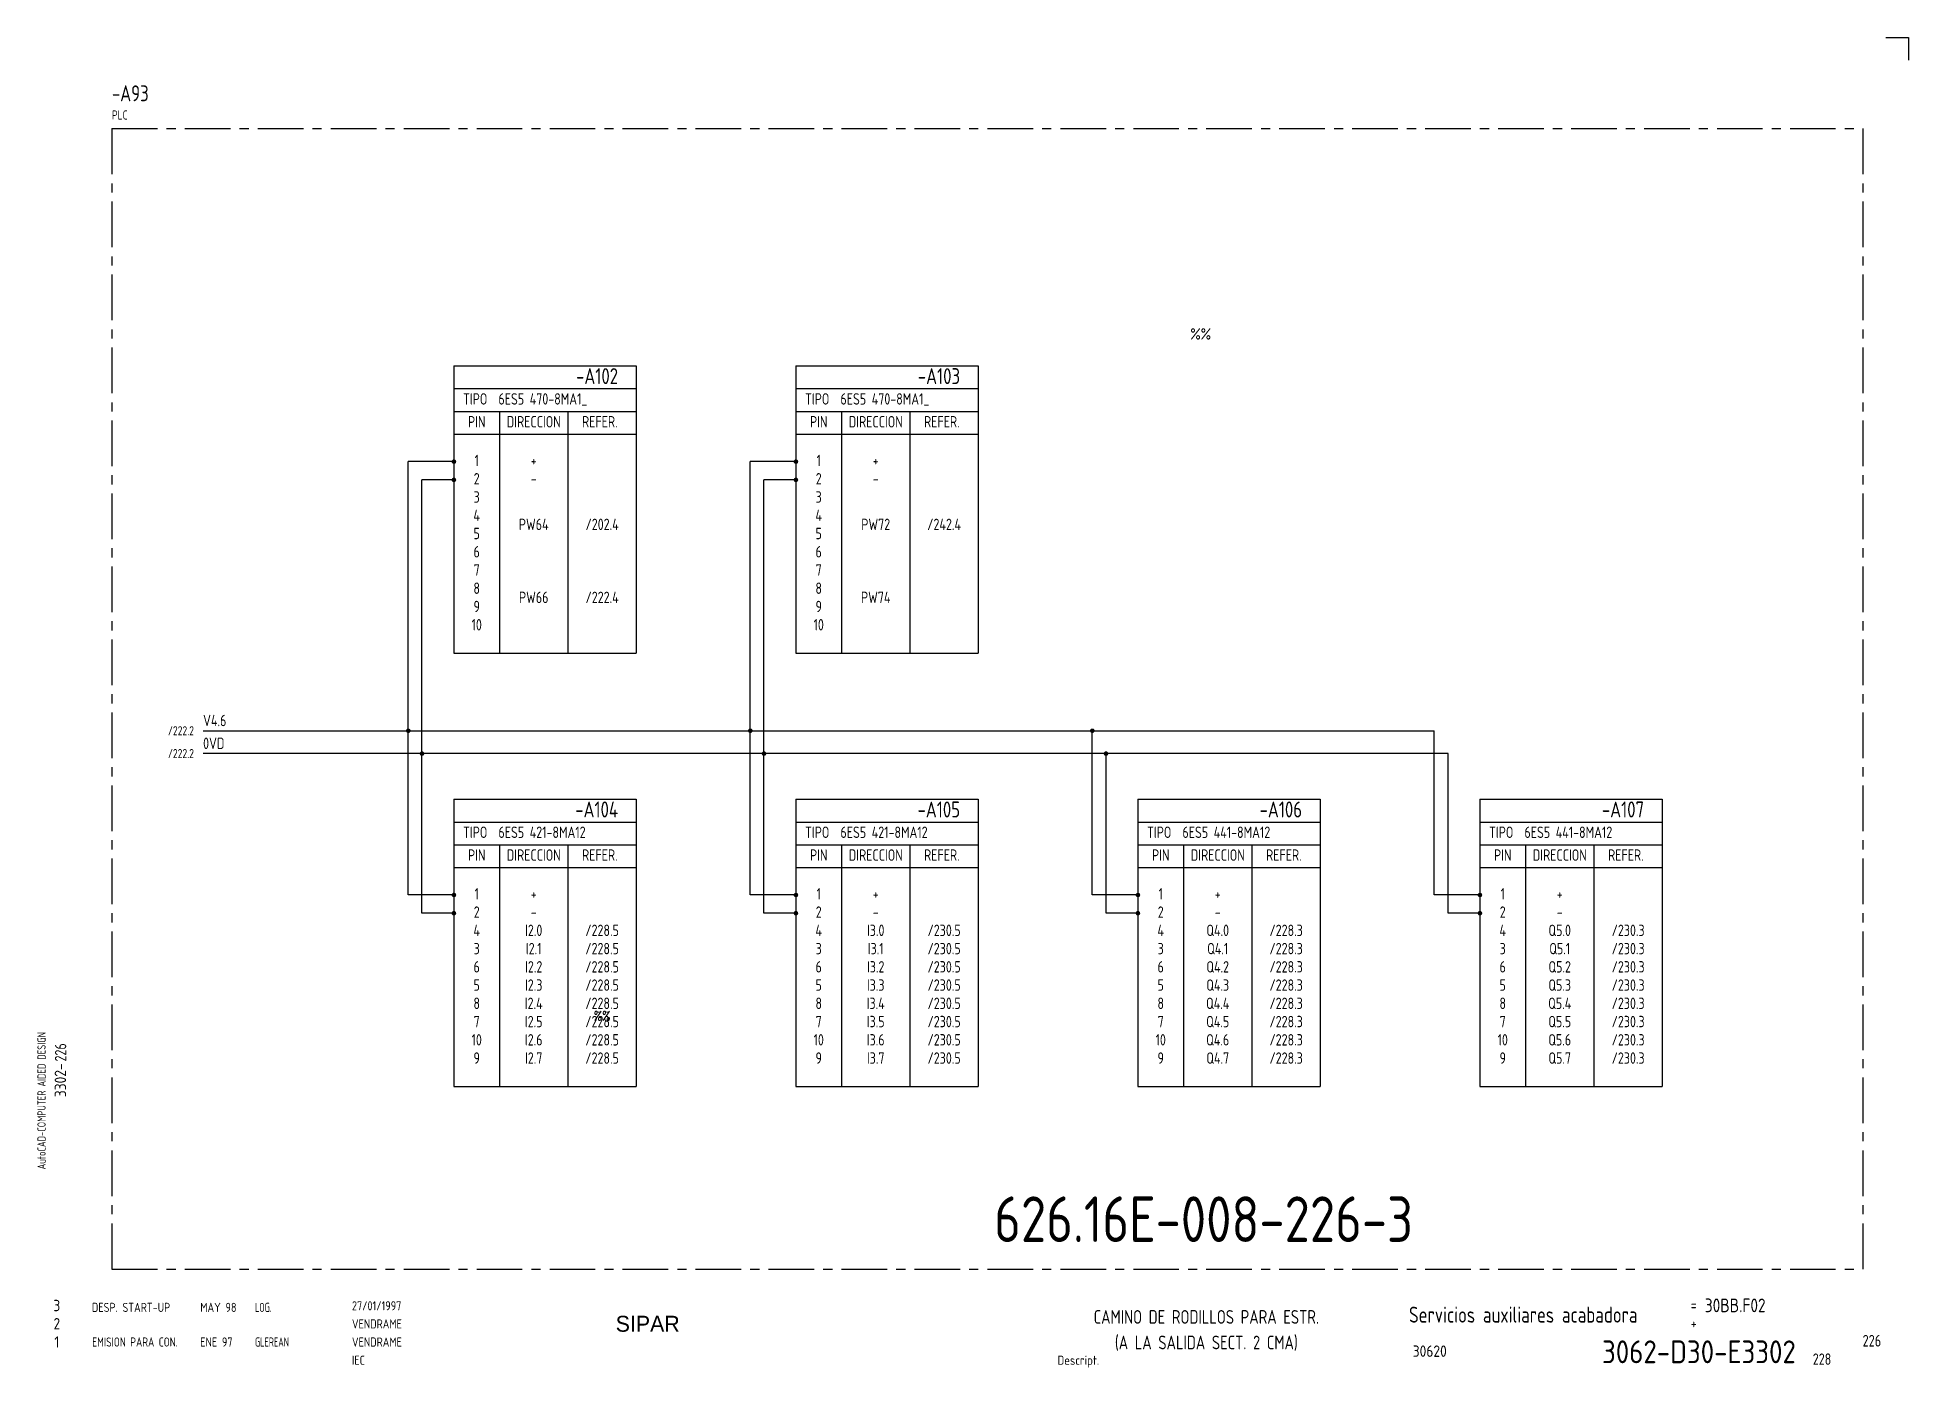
# Model space of a CAD drawing. Extents: x 10 to 926, y 5 to 504.
# Drawn here: x 9.7 to 420, y 5.4 to 297 of the extents above; entities that cross this region are included whole.
import ezdxf
from ezdxf.enums import TextEntityAlignment as Align

# ---------------------------------------------------------------- set-up
doc = ezdxf.new("R2010")
doc.units = 0
doc.header["$LTSCALE"] = 8
doc.header["$MEASUREMENT"] = 0
doc.linetypes.add('CENTER', pattern=[2, 1.25, -0.25, 0.25, -0.25])
doc.layers.get('0').update_dxf_attribs({"linetype": 'CONTINUOUS'})
doc.layers.add('CART', color=7, linetype='CONTINUOUS')
doc.styles.add('DIN', font='DIN', dxfattribs={"width": 0.85})
doc.styles.add('SIMPLEX', font='SIMPLEX', dxfattribs={"width": 0.9})
doc.styles.add('UNIV', font='UNIV')

msp = doc.modelspace()

# ---------------------------------------------------------------- texts
at = {"color": 3, "style": 'DIN', "width": 0.8}
msp.add_text('-A93', height=3.5, dxfattribs=at).set_placement((26, 283))
at = {"style": 'DIN'}
for s, height, width, p in [('PLC', 2, 0.8, (26, 279)), ('%%', 2.5, 0.85, (262.5, 230.75)), ('TIPO  6ES5 470-8MA1_', 2.5, 0.8, (103, 216.5)), ('TIPO  6ES5 470-8MA1_', 2.5, 0.8, (178, 216.5)), ('V4.6', 2.5, 0.8, (46, 146)), ('0VD', 2.5, 0.8, (46, 141)), ('TIPO  6ES5 421-8MA12', 2.5, 0.8, (103, 121.5)), ('TIPO  6ES5 421-8MA12', 2.5, 0.8, (178, 121.5)), ('TIPO  6ES5 441-8MA12', 2.5, 0.8, (253, 121.5)), ('TIPO  6ES5 441-8MA12', 2.5, 0.8, (328, 121.5)), ('228', 2.5, 0.8, (399, 6))]:
    msp.add_text(s, height=height, dxfattribs=dict(at, width=width)).set_placement(p)
at = {"color": 3, "style": 'DIN', "width": 0.8}
for s, height, p in [('-A102', 3.5, (137, 221)), ('-A103', 3.5, (212, 221)), ('-A104', 3.5, (137, 126)), ('-A105', 3.5, (212, 126)), ('-A106', 3.5, (287, 126)), ('-A107', 3.5, (362, 126)), ('226', 2.56, (414, 10))]:
    msp.add_text(s, height=height, dxfattribs=at).set_placement(p, align=Align.RIGHT)
at = {"style": 'DIN', "width": 0.8}
for s, p in [('PIN', (106, 211.5)), ('DIRECCION', (118.5, 211.5)), ('REFER.', (133, 211.5)), ('PIN', (181, 211.5)), ('DIRECCION', (193.5, 211.5)), ('REFER.', (208, 211.5)), ('1', (106, 203)), ('1', (181, 203)), ('2', (106, 199)), ('+', (118.5, 203)), ('2', (181, 199)), ('+', (193.5, 203)), ('3', (106, 195)), ('-', (118.5, 199)), ('3', (181, 195)), ('-', (193.5, 199)), ('4', (106, 191)), ('4', (181, 191)), ('5', (106, 187)), ('PW64', (118.5, 189)), ('/202.4', (133.5, 189)), ('5', (181, 187)), ('PW72', (193.5, 189)), ('/242.4', (208.5, 189)), ('6', (106, 183)), ('6', (181, 183)), ('7', (106, 179)), ('7', (181, 179)), ('8', (106, 175)), ('8', (181, 175)), ('9', (106, 171)), ('PW66', (118.5, 173)), ('/222.4', (133.5, 173)), ('9', (181, 171)), ('PW74', (193.5, 173)), ('10', (106, 167)), ('10', (181, 167)), ('PIN', (106, 116.5)), ('DIRECCION', (118.5, 116.5)), ('REFER.', (133, 116.5)), ('PIN', (181, 116.5)), ('DIRECCION', (193.5, 116.5)), ('REFER.', (208, 116.5)), ('PIN', (256, 116.5)), ('DIRECCION', (268.5, 116.5)), ('REFER.', (283, 116.5)), ('PIN', (331, 116.5)), ('DIRECCION', (343.5, 116.5)), ('REFER.', (358, 116.5)), ('1', (106, 108)), ('+', (118.5, 108)), ('1', (181, 108)), ('+', (193.5, 108)), ('1', (256, 108)), ('+', (268.5, 108)), ('1', (331, 108)), ('+', (343.5, 108)), ('2', (106, 104)), ('-', (118.5, 104)), ('2', (181, 104)), ('-', (193.5, 104)), ('2', (256, 104)), ('-', (268.5, 104)), ('2', (331, 104)), ('-', (343.5, 104)), ('4', (106, 100)), ('3', (106, 96)), ('I2.0', (118.5, 100)), ('I2.1', (118.5, 96)), ('/228.5', (133.5, 100)), ('/228.5', (133.5, 96)), ('4', (181, 100)), ('3', (181, 96)), ('I3.0', (193.5, 100)), ('I3.1', (193.5, 96)), ('/230.5', (208.5, 100)), ('/230.5', (208.5, 96)), ('4', (256, 100)), ('3', (256, 96)), ('Q4.0', (268.5, 100)), ('Q4.1', (268.5, 96)), ('/228.3', (283.5, 100)), ('/228.3', (283.5, 96)), ('4', (331, 100)), ('3', (331, 96)), ('Q5.0', (343.5, 100)), ('Q5.1', (343.5, 96)), ('/230.3', (358.5, 100)), ('/230.3', (358.5, 96)), ('6', (106, 92)), ('I2.2', (118.5, 92)), ('/228.5', (133.5, 92)), ('6', (181, 92)), ('I3.2', (193.5, 92)), ('/230.5', (208.5, 92)), ('6', (256, 92)), ('Q4.2', (268.5, 92)), ('/228.3', (283.5, 92)), ('6', (331, 92)), ('Q5.2', (343.5, 92)), ('/230.3', (358.5, 92)), ('5', (106, 88)), ('I2.3', (118.5, 88)), ('/228.5', (133.5, 88)), ('5', (181, 88)), ('I3.3', (193.5, 88)), ('/230.5', (208.5, 88)), ('5', (256, 88)), ('Q4.3', (268.5, 88)), ('/228.3', (283.5, 88)), ('5', (331, 88)), ('Q5.3', (343.5, 88)), ('/230.3', (358.5, 88)), ('8', (106, 84)), ('I2.4', (118.5, 84)), ('/228.5', (133.5, 84)), ('8', (181, 84)), ('I3.4', (193.5, 84)), ('/230.5', (208.5, 84)), ('8', (256, 84)), ('Q4.4', (268.5, 84)), ('/228.3', (283.5, 84)), ('8', (331, 84)), ('Q5.4', (343.5, 84)), ('/230.3', (358.5, 84)), ('7', (106, 80)), ('I2.5', (118.5, 80)), ('/228.5', (133.5, 80)), ('7', (181, 80)), ('I3.5', (193.5, 80)), ('/230.5', (208.5, 80)), ('7', (256, 80)), ('Q4.5', (268.5, 80)), ('/228.3', (283.5, 80)), ('7', (331, 80)), ('Q5.5', (343.5, 80)), ('/230.3', (358.5, 80)), ('10', (106, 76)), ('I2.6', (118.5, 76)), ('/228.5', (133.5, 76)), ('10', (181, 76)), ('I3.6', (193.5, 76)), ('/230.5', (208.5, 76)), ('10', (256, 76)), ('Q4.6', (268.5, 76)), ('/228.3', (283.5, 76)), ('10', (331, 76)), ('Q5.6', (343.5, 76)), ('/230.3', (358.5, 76)), ('9', (106, 72)), ('I2.7', (118.5, 72)), ('/228.5', (133.5, 72)), ('9', (181, 72)), ('I3.7', (193.5, 72)), ('/230.5', (208.5, 72)), ('9', (256, 72)), ('Q4.7', (268.5, 72)), ('/228.3', (283.5, 72)), ('9', (331, 72)), ('Q5.7', (343.5, 72)), ('/230.3', (358.5, 72))]:
    msp.add_text(s, height=2.5, dxfattribs=at).set_placement(p, align=Align.CENTER)
for p in [(44, 144), (44, 139)]:
    msp.add_text('/222.2', height=2, dxfattribs=at).set_placement(p, align=Align.RIGHT)
at = {"color": 7, "linetype": 'Continuous', "style": 'SIMPLEX', "width": 0.9}
msp.add_text('%%', height=2, dxfattribs=at).set_placement((133.5, 82.5), align=Align.MIDDLE)
at = {"style": 'DIN', "width": 0.8}
msp.add_text('226', height=2.5, rotation=90, dxfattribs=at).set_placement((16, 72.5))
at = {"color": 3, "style": 'DIN', "width": 0.8}
for s, p in [('CAMINO DE RODILLOS PARA ESTR.', (266, 15)), ('(A LA SALIDA SECT. 2 CMA)', (266, 9.4))]:
    msp.add_text(s, height=3, dxfattribs=at).set_placement(p, align=Align.CENTER)
at = {"color": 2, "insert": (219.47, 42.92), "char_height": 10, "width": 111.0411, "attachment_point": 1, "style": 'DIN'}
msp.add_mtext('626.16E-008-226-3', dxfattribs=at)
at = {"layer": 'CART', "color": 2, "linetype": 'Continuous', "style": 'UNIV'}
msp.add_text('SIPAR', height=3.5, dxfattribs=at).set_placement((143.5, 13.25), align=Align.CENTER)

# ---------------------------------------------------------------- blocks, each defined once
blk = doc.blocks.new('WB-FG100')
at = {"layer": 'CART', "color": 1}
for p, q in [((415, 297), (420, 297)), ((420, 297), (420, 292))]:
    blk.add_line(p, q, dxfattribs=at)
at = {"layer": 'CART', "color": 1, "style": 'DIN', "width": 0.8}
blk.add_text('AutoCAD-COMPUTER AIDED DESIGN', height=1.8, rotation=90, dxfattribs=at).set_placement((11.47, 48.84))
at = {"layer": 'CART', "color": 3, "style": 'DIN', "width": 0.8}
for s, p in [('=', (372.24, 17.91)), ('+', (372.24, 13.87))]:
    blk.add_text(s, height=2.5, dxfattribs=at).set_placement(p)
at = {"layer": 'CART', "color": 7, "style": 'DIN', "width": 0.9}
blk.add_attdef('FILE', text='', height=2.5, rotation=90, dxfattribs=at).set_placement((15.95, 68.38), align=Align.CENTER)
for tag, p in [('MOD-3', (13.92, 19)), ('MOD-2', (13.92, 15)), ('MOD-1', (13.92, 11)), ('NR.COMMESSA', (315, 9))]:
    blk.add_attdef(tag, text='', height=2.5, dxfattribs=at).set_placement(p, align=Align.MIDDLE)
at = {"layer": 'CART', "color": 7, "style": 'DIN'}
for tag, width, p in [('REV-3', 0.9, (21.66, 19)), ('DATA-3', 0.9, (45.37, 19)), ('NOME-3', 0.9, (57.37, 19)), ('REV-2', 0.9, (21.66, 15)), ('DATA-2', 0.9, (45.37, 15)), ('NOME-2', 0.9, (57.37, 15)), ('REV-1', 0.9, (21.66, 11)), ('DATA-1', 0.9, (45.37, 11)), ('NOME-1', 0.7, (57.37, 11))]:
    blk.add_attdef(tag, text='', height=2, dxfattribs=dict(at, width=width)).set_placement(p, align=Align.MIDDLE_LEFT)
at = {"layer": 'CART', "color": 7, "style": 'DIN', "width": 0.9}
for tag, p, height in [('DATA', (78.64, 17.94), 2), ('ESECUTORE', (78.64, 13.97), 2), ('CONTROLLORE', (78.64, 9.99), 2), ('SEGUE', (398.93, 5.65), 2.8), ('NORMA', (78.64, 6.01), 2)]:
    blk.add_attdef(tag, p, '', height=height, dxfattribs=at)
at = {"layer": 'CART', "color": 2, "style": 'DIN', "width": 0.9}
for tag, p in [('TITOLO-1/3', (266.5, 18.23)), ('TITOLO-1/2', (266.5, 15.73)), ('TITOLO-2/3', (266.5, 13.18)), ('TITOLO-2/2', (266.5, 10.68)), ('TITOLO-3/3', (266.5, 8.13))]:
    blk.add_attdef(tag, text='', height=3.5, dxfattribs=at).set_placement(p, align=Align.MIDDLE)
at = {"layer": 'CART', "color": 3, "style": 'DIN', "width": 0.9}
blk.add_attdef('ASSIEME', text='', height=3.5, dxfattribs=at).set_placement((334, 17), align=Align.MIDDLE)
at = {"layer": 'CART', "color": 3, "style": 'DIN', "width": 0.85}
for tag, p in [('=', (375.33, 16.63)), ('+', (375.33, 12.76))]:
    blk.add_attdef(tag, text='', height=3, dxfattribs=at).set_placement(p, align=Align.BOTTOM_LEFT)
at = {"layer": 'CART', "color": 3, "style": 'DIN', "width": 0.9}
blk.add_attdef('FOGLIO', text='', height=2.8, dxfattribs=at).set_placement((414.2, 9.56), align=Align.RIGHT)
at = {"layer": 'CART', "color": 2, "style": 'DIN', "width": 0.9}
blk.add_attdef('DISEGNO', text='', height=5, dxfattribs=at).set_placement((395.27, 6.35), align=Align.RIGHT)
at = {"layer": 'CART', "color": 1, "style": 'DIN', "width": 0.9}
blk.add_attdef('TIPOLOGIA', (233.37, 6), '', height=2, dxfattribs=at)
blk = doc.blocks.new('DESP')
at = {"linetype": 'Continuous', "style": 'DIN'}
for s, width, p in [('DESP. START-UP', 0.85, (21.62, 17.59)), ('MAY 98', 0.85, (45.38, 17.59)), ('LOG.', 0.7, (57.38, 17.59))]:
    blk.add_text(s, height=2, dxfattribs=dict(at, width=width)).set_placement(p)

# ---------------------------------------------------------------- linework, layer by layer
at = {"color": 3, "linetype": 'CENTER'}
for p, q in [((26, 277), (410, 277)), ((26, 277), (26, 27)), ((410, 277), (410, 27)), ((26, 27), (410, 27))]:
    msp.add_line(p, q, dxfattribs=at)
at = {"color": 3}
for p, q in [((101, 225), (101, 162)), ((101, 225), (141, 225)), ((141, 225), (141, 162)), ((176, 225), (176, 162)), ((176, 225), (216, 225)), ((216, 225), (216, 162)), ((101, 220), (141, 220)), ((176, 220), (216, 220)), ((101, 215), (141, 215)), ((111, 215), (111, 162)), ((126, 215), (126, 162)), ((176, 215), (216, 215)), ((186, 215), (186, 162)), ((201, 215), (201, 162)), ((101, 210), (141, 210)), ((176, 210), (216, 210)), ((101, 162), (141, 162)), ((176, 162), (216, 162)), ((101, 130), (101, 67)), ((101, 130), (141, 130)), ((141, 130), (141, 67)), ((176, 130), (216, 130)), ((176, 130), (176, 67)), ((216, 130), (216, 67)), ((251, 130), (291, 130)), ((251, 130), (251, 67)), ((291, 130), (291, 67)), ((326, 130), (366, 130)), ((326, 130), (326, 67)), ((366, 130), (366, 67)), ((101, 125), (141, 125)), ((176, 125), (216, 125)), ((251, 125), (291, 125)), ((326, 125), (366, 125)), ((101, 120), (141, 120)), ((111, 120), (111, 67)), ((126, 120), (126, 67)), ((176, 120), (216, 120)), ((186, 120), (186, 67)), ((201, 120), (201, 67)), ((251, 120), (291, 120)), ((261, 120), (261, 67)), ((276, 120), (276, 67)), ((326, 120), (366, 120)), ((336, 120), (336, 67)), ((351, 120), (351, 67)), ((101, 115), (141, 115)), ((176, 115), (216, 115)), ((251, 115), (291, 115)), ((326, 115), (366, 115)), ((101, 67), (141, 67)), ((176, 67), (216, 67)), ((251, 67), (291, 67)), ((326, 67), (366, 67))]:
    msp.add_line(p, q, dxfattribs=at)
for p, q in [((91, 109), (91, 204)), ((101, 204), (91, 204)), ((166, 109), (166, 204)), ((176, 204), (166, 204)), ((94, 105), (94, 200)), ((101, 200), (94, 200)), ((169, 105), (169, 200)), ((176, 200), (169, 200)), ((46, 145), (316, 145)), ((241, 109), (241, 145)), ((316, 109), (316, 145)), ((319, 140), (46, 140)), ((244, 105), (244, 140)), ((319, 105), (319, 140)), ((101, 109), (91, 109)), ((176, 109), (166, 109)), ((251, 109), (241, 109)), ((326, 109), (316, 109)), ((101, 105), (94, 105)), ((176, 105), (169, 105)), ((251, 105), (244, 105)), ((326, 105), (319, 105))]:
    msp.add_line(p, q)
at = {"linetype": 'Continuous', "const_width": 0.5}
for points in [[(100.75, 204, 1), (101.25, 204, 1)], [(175.75, 204, 1), (176.25, 204, 1)], [(100.75, 200, 1), (101.25, 200, 1)], [(175.75, 200, 1), (176.25, 200, 1)], [(100.75, 109, 1), (101.25, 109, 1)], [(175.75, 109, 1), (176.25, 109, 1)], [(250.75, 109, 1), (251.25, 109, 1)], [(325.75, 109, 1), (326.25, 109, 1)], [(100.75, 105, 1), (101.25, 105, 1)], [(175.75, 105, 1), (176.25, 105, 1)], [(250.75, 105, 1), (251.25, 105, 1)], [(325.75, 105, 1), (326.25, 105, 1)]]:
    msp.add_lwpolyline(points, format="xyb", close=True, dxfattribs=at)
at = {"const_width": 0.5}
for points in [[(90.75, 145, 1), (91.25, 145, 1)], [(165.75, 145, 1), (166.25, 145, 1)], [(240.75, 145, 1), (241.25, 145, 1)], [(93.75, 140, 1), (94.25, 140, 1)], [(168.75, 140, 1), (169.25, 140, 1)], [(243.75, 140, 1), (244.25, 140, 1)]]:
    msp.add_lwpolyline(points, format="xyb", close=True, dxfattribs=at)

# ---------------------------------------------------------------- block references
at = {"linetype": 'Continuous'}
msp.add_blockref('DESP', (0, 0), dxfattribs=at)
at = {"layer": 'CART'}
ref = msp.add_blockref('WB-FG100', (0, 0), dxfattribs=at)
ref.add_attrib('TIPOLOGIA', 'Descript.', (233.37, 6), dxfattribs={"color": 1, "height": 2, "style": 'DIN', "width": 0.9})
ref.add_attrib('ASSIEME', 'Servicios auxiliares acabadora', dxfattribs={"color": 3, "height": 3.5, "style": 'DIN', "width": 0.8}).set_placement((335.5, 17), align=Align.MIDDLE)
ref.add_attrib('=', '30BB.F02', dxfattribs={"color": 3, "height": 3, "style": 'DIN', "width": 0.85}).set_placement((375.33, 16.63), align=Align.BOTTOM_LEFT)
ref.add_attrib('NR.COMMESSA', '30620', dxfattribs={"color": 7, "height": 2.5, "style": 'DIN', "width": 0.9}).set_placement((315, 9), align=Align.MIDDLE)
ref.add_attrib('DISEGNO', '3062-D30-E3302', dxfattribs={"color": 2, "height": 5, "style": 'DIN', "width": 0.9}).set_placement((395.27, 6.35), align=Align.RIGHT)
ref.add_attrib('DATA', '27/01/1997', (78.64, 17.94), dxfattribs={"color": 7, "height": 2, "style": 'DIN', "width": 0.85})
ref.add_attrib('ESECUTORE', 'VENDRAME', (78.64, 13.97), dxfattribs={"color": 7, "height": 2, "style": 'DIN', "width": 0.85})
ref.add_attrib('CONTROLLORE', 'VENDRAME', (78.64, 9.99), dxfattribs={"color": 7, "height": 2, "style": 'DIN', "width": 0.85})
ref.add_attrib('NORMA', 'IEC', (78.64, 6.01), dxfattribs={"color": 7, "height": 2, "style": 'DIN', "width": 0.85})
ref.add_attrib('MOD-1', '1', dxfattribs={"color": 7, "height": 2.5, "style": 'DIN', "width": 0.9}).set_placement((13.92, 11), align=Align.MIDDLE)
ref.add_attrib('REV-1', 'EMISION PARA CON.', dxfattribs={"color": 7, "height": 2, "style": 'DIN', "width": 0.8}).set_placement((21.66, 11), align=Align.MIDDLE_LEFT)
ref.add_attrib('DATA-1', 'ENE 97', dxfattribs={"color": 7, "height": 2, "style": 'DIN', "width": 0.85}).set_placement((45.37, 11), align=Align.MIDDLE_LEFT)
ref.add_attrib('NOME-1', 'GLEREAN', dxfattribs={"color": 7, "height": 2, "style": 'DIN', "width": 0.7}).set_placement((57.37, 11), align=Align.MIDDLE_LEFT)
ref.add_attrib('MOD-2', '2', dxfattribs={"color": 7, "height": 2.5, "style": 'DIN', "width": 0.9}).set_placement((13.92, 15), align=Align.MIDDLE)
ref.add_attrib('MOD-3', '3', dxfattribs={"color": 7, "height": 2.5, "style": 'DIN', "width": 0.9}).set_placement((13.92, 19), align=Align.MIDDLE)
ref.add_attrib('FILE', '3302-', dxfattribs={"color": 7, "height": 2.5, "rotation": 90, "style": 'DIN', "width": 0.9}).set_placement((15.95, 68.38), align=Align.CENTER)

msp.set_redraw_order([(e.dxf.handle, doc.entitydb.next_handle()) for e in msp.query("TEXT MTEXT ATTDEF DIMENSION ARC_DIMENSION")])  # texts and dimensions are drawn at this point

doc.saveas('drawing.dxf')
